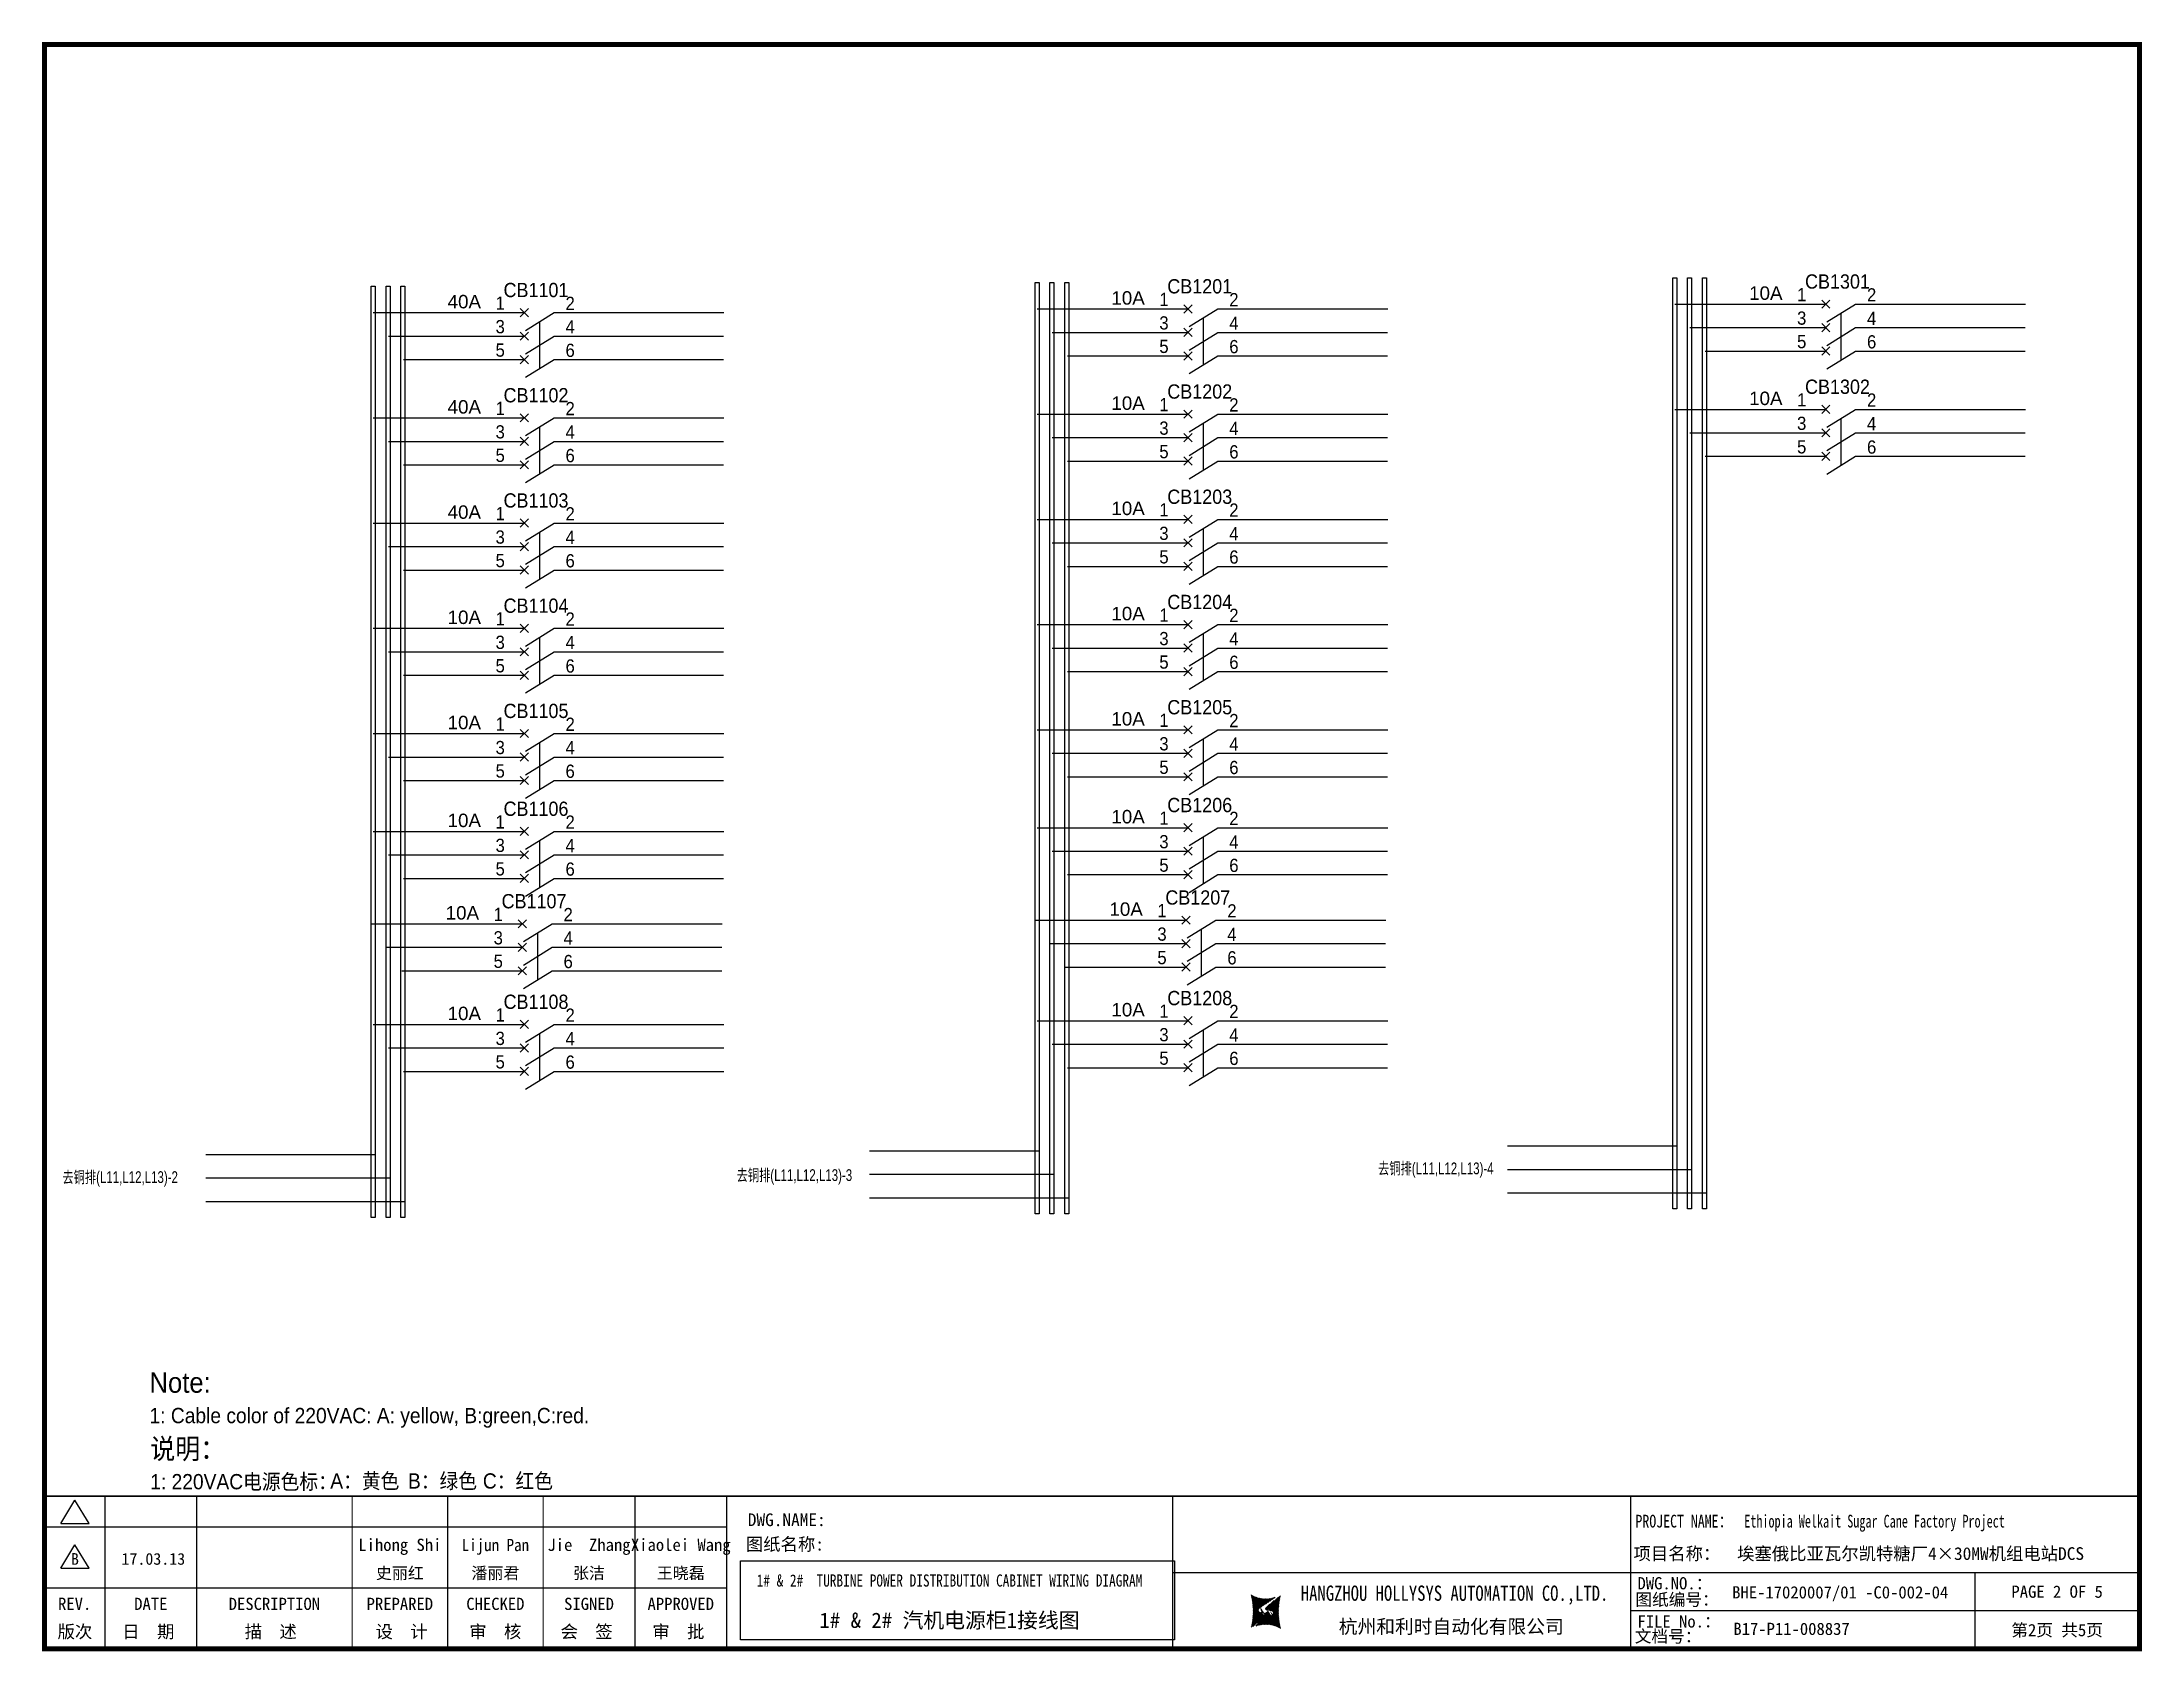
# Model space of a CAD drawing. Extents: x 81444 to 119867, y -54816 to -29062.
# Drawn here: x 96469 to 100594, y -41299 to -38137 of the extents above; entities that cross this region are included whole.
import ezdxf
from ezdxf.enums import TextEntityAlignment as Align
from ezdxf.lldxf.tags import DXFTag

# ---------------------------------------------------------------- set-up
doc = ezdxf.new("R2010")
doc.units = 0
doc.header["$LTSCALE"] = 100
doc.header["$MEASUREMENT"] = 0
for name, color, linetype in [('t', 1, 'Continuous'), ('标准图框及表格', 7, 'Continuous'), ('空气开关', 7, 'Continuous')]:
    doc.layers.add(name, color=color, linetype=linetype)
doc.styles.add('HZ', font='arial.ttf', dxfattribs={"width": 0.7})
doc.styles.get("Standard").update_dxf_attribs({"font": ''})
doc.styles.get('Standard').set_extended_font_data('SimSun')
tags = doc.linetypes.add('CENTER', pattern=[2, 1.25, -0.25, 0.25, -0.25]).pattern_tags.tags
tags[10:11] = [DXFTag(74, 4), DXFTag(75, 0), DXFTag(340, '0'), DXFTag(46, 1.0), DXFTag(50, 0.0), DXFTag(44, 0.0), DXFTag(45, 0.0)]
tags[8:9] = [DXFTag(74, 4), DXFTag(75, 0), DXFTag(340, '0'), DXFTag(46, 1.0), DXFTag(50, 0.0), DXFTag(44, 0.0), DXFTag(45, 0.0)]
tags[6:7] = [DXFTag(74, 4), DXFTag(75, 0), DXFTag(340, '0'), DXFTag(46, 1.0), DXFTag(50, 0.0), DXFTag(44, 0.0), DXFTag(45, 0.0)]
tags[4:5] = [DXFTag(74, 4), DXFTag(75, 0), DXFTag(340, '0'), DXFTag(46, 1.0), DXFTag(50, 0.0), DXFTag(44, 0.0), DXFTag(45, 0.0)]
pattern_1 = [(45, (0, 0), (-0.736262898216564, 0.7362628982165641), [])]

msp = doc.modelspace()

# ---------------------------------------------------------------- texts
at = {"style": 'HZ', "width": 0.7}
for s, p in [('去铜排(L11,L12,L13)-4', (99093.25946799455, -40360.62982263735)), ('去铜排(L11,L12,L13)-2', (96508.72344816472, -40377.866550386)), ('去铜排(L11,L12,L13)-3', (97833.16333552815, -40373.91601365976))]:
    msp.add_text(s, height=23.1, dxfattribs=at).set_placement(p)
at = {"color": 3, "style": 'HZ', "width": 0.9}
for s, height, p in [('Note:', 40, (96679.81823124576, -40789.89068203259)), ('1: Cable color of 220VAC: A: yellow, B:green,C:red.', 30, (96679.81823124576, -40849.63611832002)), ('说明：', 40, (96681.2356798276, -40919.77484620863)), ('说明：', 40, (96681.2356798276, -40919.77484620863)), ('1: 220VAC电源色标：', 30, (96681.2356798276, -40979.52028249606)), ('A：黄色', 30, (97034.89201268149, -40978.08866013729)), ('B：绿色', 30, (97187.50948156932, -40978.08882268818)), ('C：红色', 30, (97334.64767029896, -40978.08882268818))]:
    msp.add_text(s, height=height, dxfattribs=at).set_placement(p)
at = {"layer": '空气开关', "style": 'HZ', "width": 0.9}
for s, p in [('1', (97359.59549916837, -38662.59206586116)), ('2', (97497.00799875076, -38663.05023029409)), ('1', (98663.49742469746, -38655.30759817502)), ('2', (98800.90992427985, -38655.76576260795)), ('1', (99916.28513876571, -38645.88915203734)), ('2', (100053.6976383481, -38646.34731647027)), ('3', (97359.59549916837, -38708.70370129267)), ('4', (97497.00799875076, -38709.1618657256)), ('3', (98663.49742469746, -38701.41923360652)), ('4', (98800.90992427985, -38701.87739803945)), ('3', (99916.28513876571, -38692.00078746884)), ('4', (100053.6976383481, -38692.45895190177)), ('5', (97359.59549916837, -38754.81533672417)), ('6', (97497.00799875076, -38755.2735011571)), ('5', (98663.49742469746, -38747.53086903803)), ('6', (98800.90992427985, -38747.98903347096)), ('5', (99916.28513876571, -38738.11242290034)), ('6', (100053.6976383481, -38738.57058733327)), ('1', (97359.59549916837, -38869.27619442522)), ('2', (97497.00799875076, -38869.73435885815)), ('1', (98663.49742469746, -38861.99172673908)), ('2', (98800.90992427985, -38862.44989117201)), ('1', (99916.28513876571, -38852.57328060139)), ('2', (100053.6976383481, -38853.03144503432)), ('3', (97359.59549916837, -38915.38782985672)), ('4', (97497.00799875076, -38915.84599428965)), ('3', (98663.49742469746, -38908.10336217058)), ('4', (98800.90992427985, -38908.56152660351)), ('3', (99916.28513876571, -38898.68491603289)), ('4', (100053.6976383481, -38899.14308046582)), ('5', (97359.59549916837, -38961.49946528822)), ('6', (97497.00799875076, -38961.95762972115)), ('5', (98663.49742469746, -38954.21499760208)), ('6', (98800.90992427985, -38954.67316203501)), ('5', (99916.28513876571, -38944.79655146439)), ('6', (100053.6976383481, -38945.25471589732)), ('1', (97359.59549916837, -39075.96032298927)), ('2', (97497.00799875076, -39076.4184874222)), ('1', (98663.49742469746, -39068.67585530313)), ('2', (98800.90992427985, -39069.13401973606)), ('3', (97359.59549916837, -39122.07195842078)), ('4', (97497.00799875076, -39122.53012285371)), ('3', (98663.49742469746, -39114.78749073463)), ('4', (98800.90992427985, -39115.24565516756)), ('5', (97359.59549916837, -39168.18359385228)), ('6', (97497.00799875076, -39168.64175828521)), ('5', (98663.49742469746, -39160.89912616614)), ('6', (98800.90992427985, -39161.35729059907)), ('1', (97359.59549916837, -39282.64445155333)), ('2', (97497.00799875076, -39283.10261598626)), ('1', (98663.49742469746, -39275.35998386719)), ('2', (98800.90992427985, -39275.81814830012)), ('3', (97359.59549916837, -39328.75608698483)), ('4', (97497.00799875076, -39329.21425141776)), ('3', (98663.49742469746, -39321.47161929869)), ('4', (98800.90992427985, -39321.92978373162)), ('5', (97359.59549916837, -39374.86772241633)), ('6', (97497.00799875076, -39375.32588684926)), ('5', (98663.49742469746, -39367.58325473019)), ('6', (98800.90992427985, -39368.04141916312)), ('1', (97359.59549916837, -39489.32858011738)), ('2', (97497.00799875076, -39489.78674455031)), ('1', (98663.49742469746, -39482.04411243124)), ('2', (98800.90992427985, -39482.50227686417)), ('3', (97359.59549916837, -39535.44021554889)), ('4', (97497.00799875076, -39535.89837998182)), ('3', (98663.49742469746, -39528.15574786274)), ('4', (98800.90992427985, -39528.61391229567)), ('5', (97359.59549916837, -39581.55185098039)), ('6', (97497.00799875076, -39582.01001541332)), ('5', (98663.49742469746, -39574.26738329425)), ('6', (98800.90992427985, -39574.72554772718)), ('1', (97359.5799900325, -39681.54731085549)), ('2', (97496.99248961489, -39682.00547528842)), ('1', (98663.48191556158, -39674.26284316935)), ('2', (98800.89441514398, -39674.72100760228)), ('3', (97359.5799900325, -39727.658946287)), ('4', (97496.99248961489, -39728.11711071993)), ('3', (98663.48191556158, -39720.37447860085)), ('4', (98800.89441514398, -39720.83264303378)), ('5', (97359.5799900325, -39773.7705817185)), ('6', (97496.99248961489, -39774.22874615143)), ('5', (98663.48191556158, -39766.48611403236)), ('6', (98800.89441514398, -39766.94427846529)), ('1', (97355.74549916839, -39863.1367283498)), ('2', (97493.15799875079, -39863.59489278273)), ('1', (98659.64742469748, -39855.85226066366)), ('2', (98797.05992427988, -39856.31042509659)), ('3', (97355.74549916839, -39909.24836378131)), ('4', (97493.15799875079, -39909.70652821424)), ('3', (98659.64742469748, -39901.96389609516)), ('4', (98797.05992427988, -39902.42206052809)), ('5', (97355.74549916839, -39955.35999921281)), ('6', (97493.15799875079, -39955.81816364574)), ('5', (98659.64742469748, -39948.07553152667)), ('6', (98797.05992427988, -39948.5336959596)), ('1', (97359.61325656615, -40060.69836039902)), ('2', (97497.02575614855, -40061.15652483195)), ('1', (98663.51518209525, -40053.41389271287)), ('2', (98800.92768167764, -40053.8720571458)), ('3', (97359.61325656615, -40106.80999583052)), ('4', (97497.02575614855, -40107.26816026345)), ('3', (98663.51518209525, -40099.52552814438)), ('4', (98800.92768167764, -40099.98369257731)), ('5', (97359.61325656615, -40152.92163126202)), ('6', (97497.02575614855, -40153.37979569495)), ('5', (98663.51518209525, -40145.63716357588)), ('6', (98800.92768167764, -40146.09532800881))]:
    msp.add_text(s, height=26.00961058081033, dxfattribs=at).set_placement(p)

# ---------------------------------------------------------------- blocks, each defined once
blk = doc.blocks.new('供电端子')
at = {"style": 'HZ', "width": 0.7}
blk.add_attdef('供电端子', (0, 0), '', height=17, dxfattribs=at)
blk = doc.blocks.new('图框')
at = {"layer": '标准图框及表格'}
h = blk.add_hatch(dxfattribs=at)
h.set_pattern_fill('ANSI31', color=5, scale=8.329863809039892, style=0)
h.set_pattern_definition(pattern_1)
edge = h.paths.add_edge_path()
edge.add_arc((2399.257256036391, -2998.153851416566), 55.18534773488954, 238.1092081981581, 291.6531626184834)
edge.add_line((2419.619937407027, -3049.445018414634), (2388.525499730735, -3070.242821799802))
edge.add_arc((2238.907377712399, -3078.328790578547), 135.3602868968974, 346.3915348661821, 374.2500326978034)
edge.add_line((2370.467593623529, -3110.177132109857), (2397.50623789792, -3087.85242802291))
edge.add_line((2391.339199201146, -3080.281448750429), (2396.143986595598, -3080.898839897796))
edge.add_spline(control_points=[(2397.470018868538, -3087.887634953957), (2398.35948137939, -3087.023080631327), (2399.970992452319, -3085.456697735681), (2399.869182150054, -3081.252294174519), (2397.426500162081, -3081.012803431273), (2396.121921064187, -3080.884897048199)], knot_values=[0, 0, 0, 0, 6.844331067525468, 12.40042740766005, 18.76924275352248, 18.76924275352248, 18.76924275352248, 18.76924275352248], weights=[1, 1, 1, 1, 1, 1], degree=3, periodic=0)
edge.add_spline(control_points=[(2388.515363058686, -3070.265433304907), (2387.789374929038, -3070.86905758363), (2386.478198365832, -3071.959237952229), (2385.544096281083, -3073.38263759949), (2385.127199159644, -3074.017912079413)], knot_values=[0, 0, 0, 0, 5.253673658024614, 9.488438564008057, 9.488438564008057, 9.488438564008057, 9.488438564008057], weights=[1, 1, 1, 1, 1], degree=3, periodic=0)
edge.add_spline(control_points=[(2386.272665588534, -3072.281716856574), (2385.721471206634, -3072.905523096015), (2384.632427465753, -3074.386714445929), (2384.912828655535, -3077.72895088909), (2387.858851342782, -3079.895552619193), (2390.185443934519, -3080.145534927004), (2391.314573401905, -3080.266855002868)], knot_values=[10.66597461496156, 10.66597461496156, 10.66597461496156, 10.66597461496156, 18.97770399508879, 28.89455822145742, 41.119553648298, 52.64692538081317, 52.64692538081317, 52.64692538081317, 52.64692538081317], weights=[1, 1, 1, 1, 1, 1, 1], degree=3, periodic=0)
h = blk.add_hatch(dxfattribs=at)
h.set_pattern_fill('ANSI31', color=3, scale=8.329863809039892, style=0)
h.set_pattern_definition(pattern_1)
edge = h.paths.add_edge_path()
edge.add_line((2402.469732125144, -3075.776359090531), (2407.706041465404, -3076.440586092609))
edge.add_spline(control_points=[(2401.044493204623, -3068.769946203269), (2400.155030693568, -3069.634500525768), (2398.543519620813, -3071.200883421574), (2398.645329922932, -3075.40528698259), (2401.088011911052, -3075.644777725895), (2402.392591008975, -3075.772684108895)], knot_values=[0, 0, 0, 0, 6.844331067526932, 12.40042740766158, 18.76924275352342, 18.76924275352342, 18.76924275352342, 18.76924275352342], weights=[1, 1, 1, 1, 1, 1], degree=3, periodic=0)
edge.add_line((2428.046918449632, -3046.480449047325), (2401.008274175249, -3068.805153134272))
edge.add_spline(control_points=[(2412.625169549749, -3083.918607966574), (2413.015644598316, -3083.422785431954), (2413.86377905187, -3082.052674005965), (2413.601683417044, -3078.928630268005), (2410.655660730175, -3076.762028538062), (2408.329068138031, -3076.512046230251), (2407.199938671052, -3076.390726154226)], knot_values=[12.65408913243743, 12.65408913243743, 12.65408913243743, 12.65408913243743, 18.97770399508879, 28.89455822145742, 41.119553648298, 52.64692538081317, 52.64692538081317, 52.64692538081317, 52.64692538081317], weights=[1, 1, 1, 1, 1, 1, 1], degree=3, periodic=0)
edge.add_line((2411.626283690712, -3084.975693399283), (2412.781242849298, -3083.732051979769))
edge.add_line((2410.021343801694, -3086.399138189481), (2411.626283690712, -3084.975693399414))
edge.add_line((2378.894574665755, -3107.212562742519), (2409.989012342048, -3086.414759357351))
edge.add_arc((2399.257256036391, -3158.503729740543), 55.18534773488965, 58.10920819815809, 111.6531626184834)
edge.add_arc((2559.607134360383, -3078.328790578547), 135.360286896897, 166.3915348661823, 194.2500326978024)
at = {"color": 7}
for p, q in [((2215.642035047145, -2851.581424744189), (2215.642035047145, -3151.581424744189)), ((3115.642035047145, -2851.581424744189), (3115.642035047145, -3151.581424744189)), ((0, -2911.581424744189), (1340.158172602998, -2911.581424744189)), ((2215.642035047145, -3001.581424744189), (3115.642035047145, -3001.581424744189)), ((3115.642035047145, -3001.581424744189), (4115.642035047145, -3001.581424744189)), ((3791.785572043125, -3001.581424744189), (3791.785572043125, -3151.581424744189)), ((0, -3031.581424744189), (1340.158172602998, -3031.581424744189)), ((4115.642035047145, -3076.581424744189), (3115.642035047145, -3076.581424744189))]:
    blk.add_line(p, q, dxfattribs=at)
at = {"color": 7, "const_width": 3}
blk.add_lwpolyline([(4115.642035047145, -2851.581424744189), (0, -2851.581424744189)], dxfattribs=at)
at = {"layer": 't', "color": 7}
for p, q in [((31.94938321653171, -2904.992613363662), (59.89920926059131, -2859.122325316828)), ((87.8490353046218, -2904.992613363662), (59.89920926059131, -2859.122325316828)), ((31.94938321653171, -2904.992613363662), (87.8490353046218, -2904.992613363662)), ((31.94938321653171, -2992.977239491032), (59.89920926059131, -2947.106951444141)), ((87.8490353046218, -2992.977239491032), (59.89920926059131, -2947.106951444141)), ((31.94938321653171, -2992.977239491032), (87.8490353046218, -2992.977239491032))]:
    blk.add_line(p, q, dxfattribs=at)
at = {"layer": 't', "color": 7, "const_width": 9.61519705431492}
blk.add_lwpolyline([(4115.642035047145, -3151.581424744189), (4115.642035047145, 0), (0, 0), (0, -3151.581424744189)], close=True, dxfattribs=at)
at = {"layer": 't', "color": 7, "const_width": 2.40379926357873}
for points in [[(118.7653193609731, -2852.783324375967), (118.7653193609731, -3151.581424744189)], [(299.0502641293569, -2852.783324375967), (299.0502641293569, -3151.581424744189)], [(604.3883150879992, -2852.783324375967), (604.3883150879992, -3156.41304604568)], [(791.9882990770857, -2852.783324375967), (791.9882990770857, -3156.41304604568)], [(979.588283066143, -2852.783324375967), (979.588283066143, -3156.41304604568)], [(1159.873227834585, -2852.783324375967), (1159.873227834585, -3156.41304604568)], [(1340.158172602998, -2852.783324375967), (1340.158172602998, -3156.41304604568)]]:
    blk.add_lwpolyline(points, dxfattribs=at)
at = {"color": 7, "linetype": 'CENTER'}
for s, height, p in [('图纸编号：', 24, (3125.2212882557, -3066.664538382978)), ('杭州和利时自动化有限公司', 27, (2542.549152440595, -3121.114498389041)), ('文档号：', 24, (3124.032392707933, -3138.728717091954))]:
    blk.add_text(s, height=height, dxfattribs=at).set_placement(p)
at = {"color": 7, "flags": 8}
for tag, p, height in [('DWG.NAME:', (1381.636459220965, -2910.37952511241), 25), ('PROJECTNAME:', (3125.480185663539, -2912.807924402037), 24), ('PROJECTNAME：', (3339.10867075545, -2913.108539231762), 25), ('DWG.NO.:', (3128.186172261583, -3030.402470643486), 24), ('图纸编号', (3315.362718925957, -3052.404678158069), 24), ('FILENO.:', (3128.672545599984, -3106.104124450346), 24), ('文档号', (3317.726365529132, -3124.132485953713), 24)]:
    blk.add_attdef(tag, p, '', height=height, dxfattribs=at)
for tag, height, p in [('A', 23, (59.89920926059131, -2974.881554149018)), ('设计时间', 23, (213.8658221408186, -2974.881554149018)), ('RENLIU', 24, (698.1883070825425, -2950.380597809435)), ('SHUFENWANG', 24, (885.7882910716289, -2950.380597809435)), ('FANGHOU', 24, (1069.730755450379, -2950.380597809435)), ('DANDANLI', 24, (1250.015700218792, -2950.380597809435)), ('刘仁', 23, (698.1883070825425, -3002.188376027443)), ('王姝芬', 23, (885.7882910716289, -3002.188376027443)), ('侯方', 23, (1069.730755450379, -3002.188376027443)), ('李丹丹', 23, (1250.015700218792, -3002.188376027443)), ('#10STATIONONTROLCABINETCOVER', 30, (1777.900103825072, -3017.182374560078)), ('REV.', 24, (59.38265968048654, -3063.048954873535)), ('DATE', 24, (208.907791745165, -3063.048954873535)), ('DESCRIPTION', 24, (451.7192896086781, -3063.048954873535)), ('PREPARED', 24, (698.1883070825425, -3063.048954873535)), ('CHECKED', 24, (885.7882910716144, -3063.048954873535)), ('SIGNED', 24, (1069.730755450364, -3063.048954873535)), ('APPROVED', 24, (1250.015700218792, -3063.048954873535)), ('PAGEXOFX', 24, (3953.713803545135, -3039.081424744189)), ('图纸名称', 30, (1777.900103825072, -3094.695064044037)), ('第几页共几页', 24, (3953.713803545135, -3114.081424744189))]:
    blk.add_attdef(tag, text='', height=height, dxfattribs=at).set_placement(p, align=Align.MIDDLE)
for tag, p in [('图纸名称:', (1377.81237181677, -2965.923337057193)), ('项目名称：', (3121.562334825969, -2984.305160940257)), ('项目名称：', (3325.036680579346, -2984.305160940257))]:
    blk.add_attdef(tag, text='', height=25, dxfattribs=at).set_placement(p, align=Align.BOTTOM_LEFT)
at = {"color": 7, "width": 0.8, "flags": 8}
blk.add_attdef('HANGZHOUHOLLYSYSAUTOMATIONCO.,LTD.', text='', height=24, dxfattribs=at).set_placement((2770.082304289484, -3045.714803244191), align=Align.MIDDLE)
at = {"layer": 't', "color": 7}
for s, p in [('版次', (59.89920926059131, -3117.600441270843)), ('日  期', (204.1999693705875, -3117.600441270843)), ('描  述', (444.4895954714448, -3117.600441270843)), ('设  计', (701.4970341851513, -3117.600441270843)), ('审  核', (885.5947788425256, -3117.600441270843)), ('会  签', (1065.022933075787, -3117.600441270843)), ('审  批', (1245.3078778442, -3117.600441270843))]:
    blk.add_text(s, height=25, dxfattribs=at).set_placement(p, align=Align.MIDDLE_CENTER)
at = {"layer": '标准图框及表格', "color": 5, "style": 'HZ'}
for s, p in [('pgqh', (2373.884875617339, -3059.677228196226)), ('hollilas', (2374.051901626051, -3085.968484618272))]:
    blk.add_text(s, height=5.205656721233694, dxfattribs=at).set_placement(p)
at = {"layer": '标准图框及表格', "color": 3, "style": 'HZ'}
for s, height, p in [('auto', 8.676094535389492, (2400.907127263781, -3074.200036411981)), ('hollysys', 4.338047267694746, (2402.5381050141, -3099.731461394062))]:
    blk.add_text(s, height=height, dxfattribs=at).set_placement(p)

# ---------------------------------------------------------------- linework, layer by layer
at = {"color": 6}
for p, q in [((98727.9990717228, -38669.09443934458), (98711.81531402814, -38652.9106816499)), ((98711.81531402814, -38669.09443934458), (98727.9990717228, -38652.9106816499)), ((99980.78678579106, -38659.67599320689), (99964.60302809639, -38643.49223551222)), ((99964.60302809639, -38659.67599320689), (99980.78678579106, -38643.49223551222)), ((99974.77696331877, -38686.37210053718), (100031.2486382549, -38651.58411435955)), ((97424.09714619372, -38676.37890703072), (97407.91338849904, -38660.19514933605)), ((97407.91338849904, -38676.37890703072), (97424.09714619372, -38660.19514933605)), ((97418.08732372143, -38703.07501436101), (97474.55899865755, -38668.28702818338)), ((98721.98924925052, -38695.79054667487), (98778.46092418664, -38661.00256049724)), ((99964.60302809639, -38705.78762863839), (99980.78678579106, -38689.60387094372)), ((99980.78678579106, -38705.78762863839), (99964.60302809639, -38689.60387094372)), ((97407.91338849904, -38722.49054246222), (97424.09714619372, -38706.30678476755)), ((97424.09714619372, -38722.49054246222), (97407.91338849904, -38706.30678476755)), ((97418.08732372143, -38749.18664979251), (97474.55899865755, -38714.39866361488)), ((98711.81531402814, -38715.20607477608), (98727.9990717228, -38699.02231708141)), ((98727.9990717228, -38715.20607477608), (98711.81531402814, -38699.02231708141)), ((98721.98924925052, -38741.90218210637), (98778.46092418664, -38707.11419592874)), ((99964.60302809639, -38751.89926406989), (99980.78678579106, -38735.71550637522)), ((99980.78678579106, -38751.89926406989), (99964.60302809639, -38735.71550637522)), ((99974.77696331877, -38732.48373596869), (100031.2486382549, -38697.69574979106)), ((97407.91338849904, -38768.60217789372), (97424.09714619372, -38752.41842019905)), ((97424.09714619372, -38768.60217789372), (97407.91338849904, -38752.41842019905)), ((97418.08732372143, -38795.29828522402), (97474.55899865755, -38760.51029904639)), ((98711.81531402814, -38761.31771020758), (98727.9990717228, -38745.13395251291)), ((98727.9990717228, -38761.31771020758), (98711.81531402814, -38745.13395251291)), ((98721.98924925052, -38788.01381753787), (98778.46092418664, -38753.22583136024)), ((99974.77696331877, -38778.59537140019), (100031.2486382549, -38743.80738522256)), ((98727.9990717228, -38875.77856790863), (98711.81531402814, -38859.59481021396)), ((98711.81531402814, -38875.77856790863), (98727.9990717228, -38859.59481021396)), ((99980.78678579106, -38866.36012177094), (99964.60302809639, -38850.17636407627)), ((99964.60302809639, -38866.36012177094), (99980.78678579106, -38850.17636407627)), ((99974.77696331877, -38893.05622910124), (100031.2486382549, -38858.26824292361)), ((97424.09714619372, -38883.06303559477), (97407.91338849904, -38866.8792779001)), ((97407.91338849904, -38883.06303559477), (97424.09714619372, -38866.8792779001)), ((97418.08732372143, -38909.75914292507), (97474.55899865755, -38874.97115674744)), ((98721.98924925052, -38902.47467523893), (98778.46092418664, -38867.68668906129)), ((99964.60302809639, -38912.47175720245), (99980.78678579106, -38896.28799950777)), ((99980.78678579106, -38912.47175720245), (99964.60302809639, -38896.28799950777)), ((97407.91338849904, -38929.17467102627), (97424.09714619372, -38912.9909133316)), ((97424.09714619372, -38929.17467102627), (97407.91338849904, -38912.9909133316)), ((97418.08732372143, -38955.87077835657), (97474.55899865755, -38921.08279217894)), ((98711.81531402814, -38921.89020334013), (98727.9990717228, -38905.70644564546)), ((98727.9990717228, -38921.89020334013), (98711.81531402814, -38905.70644564546)), ((98721.98924925052, -38948.58631067043), (98778.46092418664, -38913.7983244928)), ((99964.60302809639, -38958.58339263395), (99980.78678579106, -38942.39963493928)), ((99980.78678579106, -38958.58339263395), (99964.60302809639, -38942.39963493928)), ((99974.77696331877, -38939.16786453274), (100031.2486382549, -38904.37987835511)), ((97407.91338849904, -38975.28630645778), (97424.09714619372, -38959.10254876311)), ((97424.09714619372, -38975.28630645778), (97407.91338849904, -38959.10254876311)), ((97418.08732372143, -39001.98241378807), (97474.55899865755, -38967.19442761044)), ((98711.81531402814, -38968.00183877163), (98727.9990717228, -38951.81808107696)), ((98727.9990717228, -38968.00183877163), (98711.81531402814, -38951.81808107696)), ((98721.98924925052, -38994.69794610193), (98778.46092418664, -38959.9099599243)), ((99974.77696331877, -38985.27949996424), (100031.2486382549, -38950.49151378661)), ((97424.09714619372, -39089.74716415883), (97407.91338849904, -39073.56340646416)), ((97407.91338849904, -39089.74716415883), (97424.09714619372, -39073.56340646416)), ((97418.08732372143, -39116.44327148912), (97474.55899865755, -39081.65528531149)), ((98727.9990717228, -39082.46269647268), (98711.81531402814, -39066.27893877801)), ((98711.81531402814, -39082.46269647268), (98727.9990717228, -39066.27893877801)), ((98721.98924925052, -39109.15880380298), (98778.46092418664, -39074.37081762535)), ((97407.91338849904, -39135.85879959033), (97424.09714619372, -39119.67504189566)), ((97424.09714619372, -39135.85879959033), (97407.91338849904, -39119.67504189566)), ((97418.08732372143, -39162.55490692062), (97474.55899865755, -39127.76692074299)), ((98711.81531402814, -39128.57433190419), (98727.9990717228, -39112.39057420952)), ((98727.9990717228, -39128.57433190419), (98711.81531402814, -39112.39057420952)), ((98721.98924925052, -39155.27043923448), (98778.46092418664, -39120.48245305685)), ((97407.91338849904, -39181.97043502183), (97424.09714619372, -39165.78667732716)), ((97424.09714619372, -39181.97043502183), (97407.91338849904, -39165.78667732716)), ((97418.08732372143, -39208.66654235213), (97474.55899865755, -39173.8785561745)), ((98711.81531402814, -39174.68596733569), (98727.9990717228, -39158.50220964102)), ((98727.9990717228, -39174.68596733569), (98711.81531402814, -39158.50220964102)), ((98721.98924925052, -39201.38207466598), (98778.46092418664, -39166.59408848835)), ((97424.09714619372, -39296.43129272288), (97407.91338849904, -39280.24753502821)), ((97407.91338849904, -39296.43129272288), (97424.09714619372, -39280.24753502821)), ((97418.08732372143, -39323.12740005318), (97474.55899865755, -39288.33941387555)), ((98727.9990717228, -39289.14682503674), (98711.81531402814, -39272.96306734207)), ((98711.81531402814, -39289.14682503674), (98727.9990717228, -39272.96306734207)), ((98721.98924925052, -39315.84293236704), (98778.46092418664, -39281.0549461894)), ((97407.91338849904, -39342.54292815438), (97424.09714619372, -39326.35917045971)), ((97424.09714619372, -39342.54292815438), (97407.91338849904, -39326.35917045971)), ((97418.08732372143, -39369.23903548468), (97474.55899865755, -39334.45104930705)), ((98711.81531402814, -39335.25846046824), (98727.9990717228, -39319.07470277357)), ((98727.9990717228, -39335.25846046824), (98711.81531402814, -39319.07470277357)), ((98721.98924925052, -39361.95456779854), (98778.46092418664, -39327.16658162091)), ((97407.91338849904, -39388.65456358589), (97424.09714619372, -39372.47080589121)), ((97424.09714619372, -39388.65456358589), (97407.91338849904, -39372.47080589121)), ((97418.08732372143, -39415.35067091618), (97474.55899865755, -39380.56268473855)), ((98711.81531402814, -39381.37009589974), (98727.9990717228, -39365.18633820507)), ((98727.9990717228, -39381.37009589974), (98711.81531402814, -39365.18633820507)), ((98721.98924925052, -39408.06620323004), (98778.46092418664, -39373.27821705241)), ((97424.09714619372, -39503.11542128694), (97407.91338849904, -39486.93166359227)), ((97407.91338849904, -39503.11542128694), (97424.09714619372, -39486.93166359227)), ((97418.08732372143, -39529.81152861723), (97474.55899865755, -39495.0235424396)), ((98727.9990717228, -39495.83095360079), (98711.81531402814, -39479.64719590612)), ((98711.81531402814, -39495.83095360079), (98727.9990717228, -39479.64719590612)), ((98721.98924925052, -39522.52706093109), (98778.46092418664, -39487.73907475346)), ((97407.91338849904, -39549.22705671844), (97424.09714619372, -39533.04329902377)), ((97424.09714619372, -39549.22705671844), (97407.91338849904, -39533.04329902377)), ((97418.08732372143, -39575.92316404873), (97474.55899865755, -39541.1351778711)), ((98711.81531402814, -39541.9425890323), (98727.9990717228, -39525.75883133763)), ((98727.9990717228, -39541.9425890323), (98711.81531402814, -39525.75883133763)), ((98721.98924925052, -39568.63869636259), (98778.46092418664, -39533.85071018496)), ((97407.91338849904, -39595.33869214994), (97424.09714619372, -39579.15493445527)), ((97424.09714619372, -39595.33869214994), (97407.91338849904, -39579.15493445527)), ((97418.08732372143, -39622.03479948024), (97474.55899865755, -39587.24681330261)), ((98711.81531402814, -39588.0542244638), (98727.9990717228, -39571.87046676913)), ((98727.9990717228, -39588.0542244638), (98711.81531402814, -39571.87046676913)), ((98721.98924925052, -39614.75033179409), (98778.46092418664, -39579.96234561646)), ((97424.08163705784, -39695.33415202505), (97407.89787936317, -39679.15039433038)), ((97407.89787936317, -39695.33415202505), (97424.08163705784, -39679.15039433038)), ((98727.98356258693, -39688.0496843389), (98711.79980489226, -39671.86592664423)), ((98711.79980489226, -39688.0496843389), (98727.98356258693, -39671.86592664423)), ((98721.97374011464, -39714.7457916692), (98778.44541505077, -39679.95780549157)), ((97407.89787936317, -39741.44578745655), (97424.08163705784, -39725.26202976188)), ((97424.08163705784, -39741.44578745655), (97407.89787936317, -39725.26202976188)), ((97418.07181458555, -39722.03025935534), (97474.54348952167, -39687.24227317771)), ((98711.79980489226, -39734.16131977041), (98727.98356258693, -39717.97756207574)), ((98727.98356258693, -39734.16131977041), (98711.79980489226, -39717.97756207574)), ((98721.97374011464, -39760.8574271007), (98778.44541505077, -39726.06944092307)), ((97418.07181458555, -39768.14189478684), (97474.54348952167, -39733.35390860921)), ((98711.79980489226, -39780.27295520191), (98727.98356258693, -39764.08919750724)), ((98727.98356258693, -39780.27295520191), (98711.79980489226, -39764.08919750724)), ((97407.89787936317, -39787.55742288805), (97424.08163705784, -39771.37366519338)), ((97424.08163705784, -39787.55742288805), (97407.89787936317, -39771.37366519338)), ((97418.07181458555, -39814.25353021835), (97474.54348952167, -39779.46554404072)), ((98721.97374011464, -39806.9690625322), (98778.44541505077, -39772.18107635457)), ((97420.24714619374, -39876.92356951936), (97404.06338849907, -39860.73981182469)), ((97404.06338849907, -39876.92356951936), (97420.24714619374, -39860.73981182469)), ((97414.23732372145, -39903.61967684965), (97470.70899865757, -39868.83169067202)), ((98724.14907172283, -39869.63910183321), (98707.96531402816, -39853.45534413854)), ((98707.96531402816, -39869.63910183321), (98724.14907172283, -39853.45534413854)), ((98718.13924925054, -39896.33520916351), (98774.61092418667, -39861.54722298588)), ((97404.06338849907, -39923.03520495086), (97420.24714619374, -39906.85144725619)), ((97420.24714619374, -39923.03520495086), (97404.06338849907, -39906.85144725619)), ((97414.23732372145, -39949.73131228115), (97470.70899865757, -39914.94332610352)), ((98707.96531402816, -39915.75073726472), (98724.14907172283, -39899.56697957005)), ((98724.14907172283, -39915.75073726472), (98707.96531402816, -39899.56697957005)), ((98718.13924925054, -39942.44684459501), (98774.61092418667, -39907.65885841738)), ((97404.06338849907, -39969.14684038236), (97420.24714619374, -39952.96308268769)), ((97420.24714619374, -39969.14684038236), (97404.06338849907, -39952.96308268769)), ((97414.23732372145, -39995.84294771266), (97470.70899865757, -39961.05496153502)), ((98707.96531402816, -39961.86237269622), (98724.14907172283, -39945.67861500155)), ((98724.14907172283, -39961.86237269622), (98707.96531402816, -39945.67861500155)), ((98718.13924925054, -39988.55848002651), (98774.61092418667, -39953.77049384888)), ((98728.01682912059, -40067.20073388243), (98711.83307142592, -40051.01697618776)), ((98711.83307142592, -40067.20073388243), (98728.01682912059, -40051.01697618776)), ((97424.1149035915, -40074.48520156857), (97407.93114589683, -40058.3014438739)), ((97407.93114589683, -40074.48520156857), (97424.1149035915, -40058.3014438739)), ((97418.10508111921, -40101.18130889886), (97474.57675605534, -40066.39332272123)), ((98711.83307142592, -40113.31236931393), (98728.01682912059, -40097.12861161926)), ((98728.01682912059, -40113.31236931393), (98711.83307142592, -40097.12861161926)), ((98722.0070066483, -40093.89684121272), (98778.47868158443, -40059.10885503509)), ((97407.93114589683, -40120.59683700007), (97424.1149035915, -40104.4130793054)), ((97424.1149035915, -40120.59683700007), (97407.93114589683, -40104.4130793054)), ((97418.10508111921, -40147.29294433037), (97474.57675605534, -40112.50495815273)), ((98722.0070066483, -40140.00847664422), (98778.47868158443, -40105.22049046659)), ((97407.93114589683, -40166.70847243157), (97424.1149035915, -40150.5247147369)), ((97424.1149035915, -40166.70847243157), (97407.93114589683, -40150.5247147369)), ((97418.10508111921, -40193.40457976187), (97474.57675605534, -40158.61659358424)), ((98711.83307142592, -40159.42400474543), (98728.01682912059, -40143.24024705076)), ((98728.01682912059, -40159.42400474543), (98711.83307142592, -40143.24024705076)), ((98722.0070066483, -40186.12011207573), (98778.47868158443, -40151.33212589809))]:
    msp.add_line(p, q, dxfattribs=at)
at = {"color": 2}
for p, q in [((99676.0302933145, -38651.58411435955), (99972.69490694373, -38651.58411435955)), ((100031.2486382549, -38651.58411435955), (100364.9441004011, -38651.58411435955)), ((97119.34065371715, -38668.28702818338), (97416.00526734638, -38668.28702818338)), ((97474.55899865755, -38668.28702818338), (97808.2544608038, -38668.28702818338)), ((98423.24257924625, -38661.00256049724), (98719.90719287547, -38661.00256049724)), ((98778.46092418664, -38661.00256049724), (99112.15638633289, -38661.00256049724)), ((99676.0302933145, -38858.26824292361), (99972.69490694373, -38858.26824292361)), ((100031.2486382549, -38858.26824292361), (100364.9441004011, -38858.26824292361)), ((97119.34065371715, -38874.97115674744), (97416.00526734638, -38874.97115674744)), ((97474.55899865755, -38874.97115674744), (97808.2544608038, -38874.97115674744)), ((98423.24257924625, -38867.68668906129), (98719.90719287547, -38867.68668906129)), ((98778.46092418664, -38867.68668906129), (99112.15638633289, -38867.68668906129)), ((97119.34065371715, -39081.65528531149), (97416.00526734638, -39081.65528531149)), ((97474.55899865755, -39081.65528531149), (97808.2544608038, -39081.65528531149)), ((98423.24257924625, -39074.37081762535), (98719.90719287547, -39074.37081762535)), ((98778.46092418664, -39074.37081762535), (99112.15638633289, -39074.37081762535)), ((97119.34065371715, -39288.33941387555), (97416.00526734638, -39288.33941387555)), ((97474.55899865755, -39288.33941387555), (97808.2544608038, -39288.33941387555)), ((98423.24257924625, -39281.0549461894), (98719.90719287547, -39281.0549461894)), ((98778.46092418664, -39281.0549461894), (99112.15638633289, -39281.0549461894)), ((97119.34065371715, -39495.0235424396), (97416.00526734638, -39495.0235424396)), ((97474.55899865755, -39495.0235424396), (97808.2544608038, -39495.0235424396)), ((98423.24257924625, -39487.73907475346), (98719.90719287547, -39487.73907475346)), ((98778.46092418664, -39487.73907475346), (99112.15638633289, -39487.73907475346)), ((98423.22707011037, -39679.95780549157), (98719.8916837396, -39679.95780549157)), ((98778.44541505077, -39679.95780549157), (99112.14087719702, -39679.95780549157)), ((97119.32514458128, -39687.24227317771), (97415.9897582105, -39687.24227317771)), ((97474.54348952167, -39687.24227317771), (97808.23895166792, -39687.24227317771)), ((97115.49065371718, -39868.83169067202), (97412.1552673464, -39868.83169067202)), ((97470.70899865757, -39868.83169067202), (97804.40446080382, -39868.83169067202)), ((98419.39257924627, -39861.54722298588), (98716.0571928755, -39861.54722298588)), ((98774.61092418667, -39861.54722298588), (99108.30638633292, -39861.54722298588)), ((97119.35841111494, -40066.39332272123), (97416.02302474417, -40066.39332272123)), ((97474.57675605534, -40066.39332272123), (97808.27221820159, -40066.39332272123)), ((98423.26033664403, -40059.10885503509), (98719.92495027326, -40059.10885503509)), ((98778.47868158443, -40059.10885503509), (99112.17414373068, -40059.10885503509)), ((96790.55295035666, -40321.76005669582), (97124.24841250292, -40321.76005669582)), ((98094.45487588576, -40314.47558900968), (98428.150338032, -40314.47558900968)), ((99347.24258995401, -40305.05714287199), (99680.93805210026, -40305.05714287199))]:
    msp.add_line(p, q, dxfattribs=at)
at = {"color": 3}
for p, q in [((97149.04065371717, -38714.39866361488), (97416.00526734638, -38714.39866361488)), ((97474.55899865755, -38714.39866361488), (97807.66481113863, -38714.39866361488)), ((98452.94257924626, -38707.11419592874), (98719.90719287547, -38707.11419592874)), ((98778.46092418664, -38707.11419592874), (99111.56673666772, -38707.11419592874)), ((99705.73029331451, -38697.69574979106), (99972.69490694373, -38697.69574979106)), ((100031.2486382549, -38697.69574979106), (100364.354450736, -38697.69574979106)), ((97149.04065371717, -38921.08279217894), (97416.00526734638, -38921.08279217894)), ((97474.55899865755, -38921.08279217894), (97807.66481113863, -38921.08279217894)), ((98452.94257924626, -38913.7983244928), (98719.90719287547, -38913.7983244928)), ((98778.46092418664, -38913.7983244928), (99111.56673666772, -38913.7983244928)), ((99705.73029331451, -38904.37987835511), (99972.69490694373, -38904.37987835511)), ((100031.2486382549, -38904.37987835511), (100364.354450736, -38904.37987835511)), ((97149.04065371717, -39127.76692074299), (97416.00526734638, -39127.76692074299)), ((97474.55899865755, -39127.76692074299), (97807.66481113863, -39127.76692074299)), ((98452.94257924626, -39120.48245305685), (98719.90719287547, -39120.48245305685)), ((98778.46092418664, -39120.48245305685), (99111.56673666772, -39120.48245305685)), ((97149.04065371717, -39334.45104930705), (97416.00526734638, -39334.45104930705)), ((97474.55899865755, -39334.45104930705), (97807.66481113863, -39334.45104930705)), ((98452.94257924626, -39327.16658162091), (98719.90719287547, -39327.16658162091)), ((98778.46092418664, -39327.16658162091), (99111.56673666772, -39327.16658162091)), ((97149.04065371717, -39541.1351778711), (97416.00526734638, -39541.1351778711)), ((97474.55899865755, -39541.1351778711), (97807.66481113863, -39541.1351778711)), ((98452.94257924626, -39533.85071018496), (98719.90719287547, -39533.85071018496)), ((98778.46092418664, -39533.85071018496), (99111.56673666772, -39533.85071018496)), ((98452.92707011038, -39726.06944092307), (98719.8916837396, -39726.06944092307)), ((98778.44541505077, -39726.06944092307), (99111.55122753185, -39726.06944092307)), ((97149.02514458129, -39733.35390860921), (97415.9897582105, -39733.35390860921)), ((97474.54348952167, -39733.35390860921), (97807.64930200276, -39733.35390860921)), ((97145.19065371719, -39914.94332610352), (97412.1552673464, -39914.94332610352)), ((97470.70899865757, -39914.94332610352), (97803.81481113865, -39914.94332610352)), ((98449.09257924628, -39907.65885841738), (98716.0571928755, -39907.65885841738)), ((98774.61092418667, -39907.65885841738), (99107.71673666775, -39907.65885841738)), ((97149.05841111495, -40112.50495815273), (97416.02302474417, -40112.50495815273)), ((97474.57675605534, -40112.50495815273), (97807.68256853642, -40112.50495815273)), ((98452.96033664404, -40105.22049046659), (98719.92495027326, -40105.22049046659)), ((98778.47868158443, -40105.22049046659), (99111.58449406551, -40105.22049046659)), ((96790.55295035666, -40367.87169212732), (97153.12457401479, -40367.87169212732)), ((98094.45487588576, -40360.58722444118), (98457.02649954388, -40360.58722444118)), ((99347.24258995401, -40351.16877830349), (99709.81421361213, -40351.16877830349))]:
    msp.add_line(p, q, dxfattribs=at)
at = {"color": 1}
for p, q in [((97179.02153282885, -38760.51029904639), (97416.00526734638, -38760.51029904639)), ((97474.55899865755, -38760.51029904639), (97807.66481113863, -38760.51029904639)), ((98482.92345835794, -38753.22583136024), (98719.90719287547, -38753.22583136024)), ((98778.46092418664, -38753.22583136024), (99111.56673666772, -38753.22583136024)), ((99735.71117242619, -38743.80738522256), (99972.69490694373, -38743.80738522256)), ((100031.2486382549, -38743.80738522256), (100364.354450736, -38743.80738522256)), ((97179.02153282885, -38967.19442761044), (97416.00526734638, -38967.19442761044)), ((97474.55899865755, -38967.19442761044), (97807.66481113863, -38967.19442761044)), ((98482.92345835794, -38959.9099599243), (98719.90719287547, -38959.9099599243)), ((98778.46092418664, -38959.9099599243), (99111.56673666772, -38959.9099599243)), ((99735.71117242619, -38950.49151378661), (99972.69490694373, -38950.49151378661)), ((100031.2486382549, -38950.49151378661), (100364.354450736, -38950.49151378661)), ((97179.02153282885, -39173.8785561745), (97416.00526734638, -39173.8785561745)), ((97474.55899865755, -39173.8785561745), (97807.66481113863, -39173.8785561745)), ((98482.92345835794, -39166.59408848835), (98719.90719287547, -39166.59408848835)), ((98778.46092418664, -39166.59408848835), (99111.56673666772, -39166.59408848835)), ((97179.02153282885, -39380.56268473855), (97416.00526734638, -39380.56268473855)), ((97474.55899865755, -39380.56268473855), (97807.66481113863, -39380.56268473855)), ((98482.92345835794, -39373.27821705241), (98719.90719287547, -39373.27821705241)), ((98778.46092418664, -39373.27821705241), (99111.56673666772, -39373.27821705241)), ((97179.02153282885, -39587.24681330261), (97416.00526734638, -39587.24681330261)), ((97474.55899865755, -39587.24681330261), (97807.66481113863, -39587.24681330261)), ((98482.92345835794, -39579.96234561646), (98719.90719287547, -39579.96234561646)), ((98778.46092418664, -39579.96234561646), (99111.56673666772, -39579.96234561646)), ((97179.00602369297, -39779.46554404072), (97415.9897582105, -39779.46554404072)), ((97474.54348952167, -39779.46554404072), (97807.64930200276, -39779.46554404072)), ((98482.90794922206, -39772.18107635457), (98719.8916837396, -39772.18107635457)), ((98778.44541505077, -39772.18107635457), (99111.55122753185, -39772.18107635457)), ((97175.17153282887, -39961.05496153502), (97412.1552673464, -39961.05496153502)), ((97470.70899865757, -39961.05496153502), (97803.81481113865, -39961.05496153502)), ((98479.07345835796, -39953.77049384888), (98716.0571928755, -39953.77049384888)), ((98774.61092418667, -39953.77049384888), (99107.71673666775, -39953.77049384888)), ((97179.03929022663, -40158.61659358424), (97416.02302474417, -40158.61659358424)), ((97474.57675605534, -40158.61659358424), (97807.68256853642, -40158.61659358424)), ((98482.94121575572, -40151.33212589809), (98719.92495027326, -40151.33212589809)), ((98778.47868158443, -40151.33212589809), (99111.58449406551, -40151.33212589809)), ((96790.55295035666, -40413.98332755882), (97181.62794004077, -40413.98332755882)), ((98094.45487588576, -40406.69885987268), (98485.52986556986, -40406.69885987268)), ((99347.24258995401, -40397.280413735), (99738.31757963811, -40397.280413735))]:
    msp.add_line(p, q, dxfattribs=at)
at = {"color": 2}
for points in [[(98427.22986556993, -38609.30256049726), (98427.22986556993, -40438.13053793132), (98419.39257924627, -40438.13053793132), (98419.39257924627, -38609.30256049726)], [(99680.01757963818, -38599.88411435957), (99680.01757963818, -40428.71209179363), (99672.18029331452, -40428.71209179363), (99672.18029331452, -38599.88411435957)], [(97123.32794004084, -38616.5870281834), (97123.32794004084, -40445.41500561746), (97115.49065371718, -40445.41500561746), (97115.49065371718, -38616.5870281834)]]:
    msp.add_lwpolyline(points, close=True, dxfattribs=at)
at = {"color": 3}
for points in [[(98456.37986556989, -38609.30256049726), (98456.37986556989, -40438.13053793132), (98448.54257924623, -40438.13053793132), (98448.54257924623, -38609.30256049726)], [(99709.16757963815, -38599.88411435957), (99709.16757963815, -40428.71209179363), (99701.33029331449, -40428.71209179363), (99701.33029331449, -38599.88411435957)], [(97152.4779400408, -38616.5870281834), (97152.4779400408, -40445.41500561746), (97144.64065371714, -40445.41500561746), (97144.64065371714, -38616.5870281834)]]:
    msp.add_lwpolyline(points, close=True, dxfattribs=at)
at = {"color": 1}
for points in [[(98485.52986556986, -38609.30256049726), (98485.52986556986, -40438.13053793132), (98477.6925792462, -40438.13053793132), (98477.6925792462, -38609.30256049726)], [(99738.31757963811, -38599.88411435957), (99738.31757963811, -40428.71209179363), (99730.48029331445, -40428.71209179363), (99730.48029331445, -38599.88411435957)], [(97181.62794004077, -38616.5870281834), (97181.62794004077, -40445.41500561746), (97173.79065371711, -40445.41500561746), (97173.79065371711, -38616.5870281834)], [(97840.90404307761, -41120.14739665638), (98693.42112307664, -41120.14739665638), (98693.42112307664, -41275.10168904556), (97840.90404307761, -41275.10168904556)]]:
    msp.add_lwpolyline(points, close=True, dxfattribs=at)
at = {"layer": '空气开关', "color": 6}
for p, q in [((97446.32316118949, -38731.79265670368), (97446.32316118949, -38685.68102127221)), ((98750.22508671858, -38724.50818901754), (98750.22508671858, -38678.39655358607)), ((100003.0128007868, -38715.08974287986), (100003.0128007868, -38668.97810744838)), ((97446.32316118949, -38777.90429213519), (97446.32316118949, -38731.79265670371)), ((98750.22508671858, -38770.61982444904), (98750.22508671858, -38724.50818901757)), ((100003.0128007868, -38761.20137831136), (100003.0128007868, -38715.08974287989)), ((97446.32316118949, -38938.47678526774), (97446.32316118949, -38892.36514983627)), ((98750.22508671858, -38931.1923175816), (98750.22508671858, -38885.08068215012)), ((100003.0128007868, -38921.77387144391), (100003.0128007868, -38875.66223601244)), ((97446.32316118949, -38984.58842069924), (97446.32316118949, -38938.47678526777)), ((98750.22508671858, -38977.3039530131), (98750.22508671858, -38931.19231758163)), ((100003.0128007868, -38967.88550687541), (100003.0128007868, -38921.77387144394)), ((97446.32316118949, -39145.16091383179), (97446.32316118949, -39099.04927840032)), ((98750.22508671858, -39137.87644614565), (98750.22508671858, -39091.76481071418)), ((97446.32316118949, -39191.2725492633), (97446.32316118949, -39145.16091383182)), ((98750.22508671858, -39183.98808157715), (98750.22508671858, -39137.87644614568)), ((97446.32316118949, -39351.84504239585), (97446.32316118949, -39305.73340696438)), ((98750.22508671858, -39344.56057470971), (98750.22508671858, -39298.44893927823)), ((97446.32316118949, -39397.95667782735), (97446.32316118949, -39351.84504239588)), ((98750.22508671858, -39390.67221014121), (98750.22508671858, -39344.56057470974)), ((97446.32316118949, -39558.5291709599), (97446.32316118949, -39512.41753552843)), ((98750.22508671858, -39551.24470327376), (98750.22508671858, -39505.13306784229)), ((97446.32316118949, -39604.64080639141), (97446.32316118949, -39558.52917095993)), ((98750.22508671858, -39597.35633870526), (98750.22508671858, -39551.24470327379)), ((97446.30765205361, -39750.74790169801), (97446.30765205361, -39704.63626626654)), ((98750.2095775827, -39743.46343401187), (98750.2095775827, -39697.3517985804)), ((97446.30765205361, -39796.85953712952), (97446.30765205361, -39750.74790169804)), ((98750.2095775827, -39789.57506944337), (98750.2095775827, -39743.4634340119)), ((97442.47316118951, -39932.33731919232), (97442.47316118951, -39886.22568376085)), ((98746.3750867186, -39925.05285150618), (98746.3750867186, -39878.94121607471)), ((97442.47316118951, -39978.44895462383), (97442.47316118951, -39932.33731919235)), ((98746.3750867186, -39971.16448693768), (98746.3750867186, -39925.05285150621)), ((97446.34091858727, -40129.89895124154), (97446.34091858727, -40083.78731581006)), ((98750.24284411636, -40122.61448355539), (98750.24284411636, -40076.50284812392)), ((97446.34091858727, -40176.01058667304), (97446.34091858727, -40129.89895124156)), ((98750.24284411636, -40168.7261189869), (98750.24284411636, -40122.61448355542))]:
    msp.add_line(p, q, dxfattribs=at)

# ---------------------------------------------------------------- block references
at = {"color": 1}
ref = msp.add_blockref('图框', (96473.40797365573, -38141.47210821904), dxfattribs=at)
ref.add_attrib('第几页共几页', '第2页 共5页', dxfattribs={"color": 7, "height": 24, "flags": 8}).set_placement((100427.1217772009, -41255.55353296323), align=Align.MIDDLE)
ref.add_attrib('图纸编号', 'BHE-17020007/01 -C0-002-04', (99788.77069258169, -41193.87678637711), dxfattribs={"color": 7, "height": 24, "flags": 8})
ref.add_attrib('文档号', 'B17-P11-008837', (99791.13433918485, -41265.60459417275), dxfattribs={"color": 7, "height": 24, "flags": 8})
ref.add_attrib('图纸名称', '1# & 2# 汽机电源柜1接线图', dxfattribs={"color": 7, "height": 30, "flags": 8}).set_placement((98251.30807748082, -41236.16717226308), align=Align.MIDDLE)
ref.add_attrib('刘仁', '史丽红', dxfattribs={"color": 7, "height": 23, "flags": 8}).set_placement((97171.59628073827, -41143.66048424648), align=Align.MIDDLE)
ref.add_attrib('王姝芬', '潘丽君', dxfattribs={"color": 7, "height": 23, "flags": 8}).set_placement((97359.19626472736, -41143.66048424648), align=Align.MIDDLE)
ref.add_attrib('侯方', '张洁', dxfattribs={"color": 7, "height": 23, "flags": 8}).set_placement((97543.13872910611, -41143.66048424648), align=Align.MIDDLE)
ref.add_attrib('李丹丹', '王晓磊', dxfattribs={"color": 7, "height": 23, "flags": 8}).set_placement((97723.42367387452, -41143.66048424648), align=Align.MIDDLE)
ref.add_attrib('设计时间', '17.03.13', dxfattribs={"color": 7, "height": 23, "flags": 8}).set_placement((96687.27379579656, -41116.35366236806), align=Align.MIDDLE)
ref.add_attrib('A', 'B', dxfattribs={"color": 7, "height": 23, "flags": 8}).set_placement((96533.30718291632, -41116.35366236806), align=Align.MIDDLE)
ref.add_attrib('REV.', 'REV.', dxfattribs={"color": 7, "height": 24, "flags": 8}).set_placement((96532.79063333623, -41204.52106309257), align=Align.MIDDLE)
ref.add_attrib('DATE', 'DATE', dxfattribs={"color": 7, "height": 24, "flags": 8}).set_placement((96682.31576540088, -41204.52106309257), align=Align.MIDDLE)
ref.add_attrib('DESCRIBE', 'DESCRIPTION', dxfattribs={"color": 7, "height": 24, "flags": 8}).set_placement((96925.12726326441, -41204.52106309257), align=Align.MIDDLE)
ref.add_attrib('PREPARE', 'PREPARED', dxfattribs={"color": 7, "height": 24, "flags": 8}).set_placement((97171.59628073827, -41204.52106309257), align=Align.MIDDLE)
ref.add_attrib('VERIFY', 'CHECKED', dxfattribs={"color": 7, "height": 24, "flags": 8}).set_placement((97359.19626472733, -41204.52106309257), align=Align.MIDDLE)
ref.add_attrib('SIGN', 'SIGNED', dxfattribs={"color": 7, "height": 24, "flags": 8}).set_placement((97543.13872910611, -41204.52106309257), align=Align.MIDDLE)
ref.add_attrib('APPROVER', 'APPROVED', dxfattribs={"color": 7, "height": 24, "flags": 8}).set_placement((97723.42367387452, -41204.52106309257), align=Align.MIDDLE)
ref.add_attrib('RENLIU', 'Lihong Shi', dxfattribs={"color": 7, "height": 24, "flags": 8}).set_placement((97171.59628073827, -41091.85270602848), align=Align.MIDDLE)
ref.add_attrib('SHUFENWANG', 'Lijun Pan', dxfattribs={"color": 7, "height": 24, "width": 0.9, "flags": 8}).set_placement((97359.19626472736, -41091.85270602848), align=Align.MIDDLE)
ref.add_attrib('FANGHOU', 'Jie  Zhang', dxfattribs={"color": 7, "height": 24, "flags": 8}).set_placement((97543.13872910611, -41091.85270602848), align=Align.MIDDLE)
ref.add_attrib('DANDANLI', 'Xiaolei Wang', dxfattribs={"color": 7, "height": 24, "flags": 8}).set_placement((97723.42367387452, -41091.85270602848), align=Align.MIDDLE)
ref.add_attrib('DWG.NAME:', 'DWG.NAME:', (97855.04443287669, -41051.85163333145), dxfattribs={"color": 7, "height": 25, "flags": 8})
ref.add_attrib('#10STATIONONTROLCABINETCOVER', '1# & 2#  TURBINE POWER DISTRIBUTION CABINET WIRING DIAGRAM', dxfattribs={"color": 7, "height": 24, "width": 0.8, "flags": 8}).set_placement((98251.30807748082, -41158.65448277911), align=Align.MIDDLE)
ref.add_attrib('图纸名称:', '图纸名称:', dxfattribs={"color": 7, "height": 25, "flags": 8}).set_placement((97851.22034547251, -41107.39544527623), align=Align.BOTTOM_LEFT)
ref.add_attrib('HANGZHOUHOLLYSYSAUTOMATIONCO.,LTD', 'HANGZHOU HOLLYSYS AUTOMATION CO.,LTD.', dxfattribs={"color": 7, "height": 30, "width": 0.8, "flags": 8}).set_placement((99243.49027794521, -41187.18691146323), align=Align.MIDDLE)
ref.add_attrib('PROJECTNAME：', 'PROJECT NAME：', (99598.7943958859, -41054.5806474508), dxfattribs={"color": 7, "height": 25, "width": 0.8, "flags": 8})
ref.add_attrib('项目名称：', '项目名称：', dxfattribs={"color": 7, "height": 25, "flags": 8}).set_placement((99594.97030848172, -41125.7772691593), align=Align.BOTTOM_LEFT)
ref.add_attrib('PROJECTNAME：', 'Ethiopia Welkait Sugar Cane Factory Project', (99812.5166444112, -41054.5806474508), dxfattribs={"color": 7, "height": 25, "width": 0.7, "flags": 8})
ref.add_attrib('项目名称：', '埃塞俄比亚瓦尔凯特糖厂4×30MW机组电站DCS', dxfattribs={"color": 7, "height": 25, "flags": 8}).set_placement((99798.44465423509, -41125.7772691593), align=Align.BOTTOM_LEFT)
ref.add_attrib('PAGEXOFX', 'PAGE 2 OF 5', dxfattribs={"color": 7, "height": 24, "flags": 8}).set_placement((100427.1217772009, -41180.55353296323), align=Align.MIDDLE)
ref.add_attrib('DWG.NO.：', 'DWG.NO.：', (99602.78302227572, -41176.06065451856), dxfattribs={"color": 7, "height": 24, "flags": 8})
ref.add_attrib('FILENO.：', 'FILE No.：', (99602.78302227572, -41251.06065451856), dxfattribs={"color": 7, "height": 24, "flags": 8})
ref = msp.add_blockref('供电端子', (97438.99321256937, -38637.81887161255), dxfattribs=dict(xscale=0.9349999999976717, yscale=0.9349999999976717))
ref.add_attrib('供电端子', 'CB1101', dxfattribs={"height": 28.05, "style": 'HZ', "width": 0.9}).set_placement((97438.99321256937, -38637.81887161255), align=Align.CENTER)
ref = msp.add_blockref('供电端子', (98742.89513809847, -38630.53440392641), dxfattribs=dict(xscale=0.9349999999976717, yscale=0.9349999999976717))
ref.add_attrib('供电端子', 'CB1201', dxfattribs={"height": 28.05, "style": 'HZ', "width": 0.9}).set_placement((98742.89513809847, -38630.53440392641), align=Align.CENTER)
ref = msp.add_blockref('供电端子', (99995.68285216672, -38621.11595778872), dxfattribs=dict(xscale=0.9349999999976717, yscale=0.9349999999976717))
ref.add_attrib('供电端子', 'CB1301', dxfattribs={"height": 28.05, "style": 'HZ', "width": 0.9}).set_placement((99995.68285216672, -38621.11595778872), align=Align.CENTER)
ref = msp.add_blockref('供电端子', (97298.19321256939, -38659.81887161255), dxfattribs=dict(xscale=0.9349999999976717, yscale=0.9349999999976717))
ref.add_attrib('供电端子', '40A', dxfattribs={"height": 26.4, "style": 'HZ'}).set_placement((97298.19321256939, -38659.81887161255), align=Align.CENTER)
ref = msp.add_blockref('供电端子', (98602.09513809848, -38652.53440392641), dxfattribs=dict(xscale=0.9349999999976717, yscale=0.9349999999976717))
ref.add_attrib('供电端子', '10A', dxfattribs={"height": 26.4, "style": 'HZ'}).set_placement((98602.09513809848, -38652.53440392641), align=Align.CENTER)
ref = msp.add_blockref('供电端子', (99854.88285216673, -38643.11595778872), dxfattribs=dict(xscale=0.9349999999976717, yscale=0.9349999999976717))
ref.add_attrib('供电端子', '10A', dxfattribs={"height": 26.4, "style": 'HZ'}).set_placement((99854.88285216673, -38643.11595778872), align=Align.CENTER)
ref = msp.add_blockref('供电端子', (97438.99321256937, -38844.50300017661), dxfattribs=dict(xscale=0.9349999999976717, yscale=0.9349999999976717))
ref.add_attrib('供电端子', 'CB1102', dxfattribs={"height": 28.05, "style": 'HZ', "width": 0.9}).set_placement((97438.99321256937, -38844.50300017661), align=Align.CENTER)
ref = msp.add_blockref('供电端子', (98742.89513809847, -38837.21853249046), dxfattribs=dict(xscale=0.9349999999976717, yscale=0.9349999999976717))
ref.add_attrib('供电端子', 'CB1202', dxfattribs={"height": 28.05, "style": 'HZ', "width": 0.9}).set_placement((98742.89513809847, -38837.21853249046), align=Align.CENTER)
ref = msp.add_blockref('供电端子', (99995.68285216672, -38827.80008635278), dxfattribs=dict(xscale=0.9349999999976717, yscale=0.9349999999976717))
ref.add_attrib('供电端子', 'CB1302', dxfattribs={"height": 28.05, "style": 'HZ', "width": 0.9}).set_placement((99995.68285216672, -38827.80008635278), align=Align.CENTER)
ref = msp.add_blockref('供电端子', (97298.19321256939, -38866.50300017661), dxfattribs=dict(xscale=0.9349999999976717, yscale=0.9349999999976717))
ref.add_attrib('供电端子', '40A', dxfattribs={"height": 26.4, "style": 'HZ'}).set_placement((97298.19321256939, -38866.50300017661), align=Align.CENTER)
ref = msp.add_blockref('供电端子', (98602.09513809848, -38859.21853249046), dxfattribs=dict(xscale=0.9349999999976717, yscale=0.9349999999976717))
ref.add_attrib('供电端子', '10A', dxfattribs={"height": 26.4, "style": 'HZ'}).set_placement((98602.09513809848, -38859.21853249046), align=Align.CENTER)
ref = msp.add_blockref('供电端子', (99854.88285216673, -38849.80008635278), dxfattribs=dict(xscale=0.9349999999976717, yscale=0.9349999999976717))
ref.add_attrib('供电端子', '10A', dxfattribs={"height": 26.4, "style": 'HZ'}).set_placement((99854.88285216673, -38849.80008635278), align=Align.CENTER)
ref = msp.add_blockref('供电端子', (97438.99321256937, -39051.18712874066), dxfattribs=dict(xscale=0.9349999999976717, yscale=0.9349999999976717))
ref.add_attrib('供电端子', 'CB1103', dxfattribs={"height": 28.05, "style": 'HZ', "width": 0.9}).set_placement((97438.99321256937, -39051.18712874066), align=Align.CENTER)
ref = msp.add_blockref('供电端子', (98742.89513809847, -39043.90266105452), dxfattribs=dict(xscale=0.9349999999976717, yscale=0.9349999999976717))
ref.add_attrib('供电端子', 'CB1203', dxfattribs={"height": 28.05, "style": 'HZ', "width": 0.9}).set_placement((98742.89513809847, -39043.90266105452), align=Align.CENTER)
ref = msp.add_blockref('供电端子', (97298.19321256939, -39073.18712874066), dxfattribs=dict(xscale=0.9349999999976717, yscale=0.9349999999976717))
ref.add_attrib('供电端子', '40A', dxfattribs={"height": 26.4, "style": 'HZ'}).set_placement((97298.19321256939, -39073.18712874066), align=Align.CENTER)
ref = msp.add_blockref('供电端子', (98602.09513809848, -39065.90266105452), dxfattribs=dict(xscale=0.9349999999976717, yscale=0.9349999999976717))
ref.add_attrib('供电端子', '10A', dxfattribs={"height": 26.4, "style": 'HZ'}).set_placement((98602.09513809848, -39065.90266105452), align=Align.CENTER)
ref = msp.add_blockref('供电端子', (97438.99321256937, -39257.87125730472), dxfattribs=dict(xscale=0.9349999999976717, yscale=0.9349999999976717))
ref.add_attrib('供电端子', 'CB1104', dxfattribs={"height": 28.05, "style": 'HZ', "width": 0.9}).set_placement((97438.99321256937, -39257.87125730472), align=Align.CENTER)
ref = msp.add_blockref('供电端子', (98742.89513809847, -39250.58678961857), dxfattribs=dict(xscale=0.9349999999976717, yscale=0.9349999999976717))
ref.add_attrib('供电端子', 'CB1204', dxfattribs={"height": 28.05, "style": 'HZ', "width": 0.9}).set_placement((98742.89513809847, -39250.58678961857), align=Align.CENTER)
ref = msp.add_blockref('供电端子', (97298.19321256939, -39279.87125730472), dxfattribs=dict(xscale=0.9349999999976717, yscale=0.9349999999976717))
ref.add_attrib('供电端子', '10A', dxfattribs={"height": 26.4, "style": 'HZ'}).set_placement((97298.19321256939, -39279.87125730472), align=Align.CENTER)
ref = msp.add_blockref('供电端子', (98602.09513809848, -39272.58678961857), dxfattribs=dict(xscale=0.9349999999976717, yscale=0.9349999999976717))
ref.add_attrib('供电端子', '10A', dxfattribs={"height": 26.4, "style": 'HZ'}).set_placement((98602.09513809848, -39272.58678961857), align=Align.CENTER)
ref = msp.add_blockref('供电端子', (97438.99321256937, -39464.55538586877), dxfattribs=dict(xscale=0.9349999999976717, yscale=0.9349999999976717))
ref.add_attrib('供电端子', 'CB1105', dxfattribs={"height": 28.05, "style": 'HZ', "width": 0.9}).set_placement((97438.99321256937, -39464.55538586877), align=Align.CENTER)
ref = msp.add_blockref('供电端子', (98742.89513809847, -39457.27091818263), dxfattribs=dict(xscale=0.9349999999976717, yscale=0.9349999999976717))
ref.add_attrib('供电端子', 'CB1205', dxfattribs={"height": 28.05, "style": 'HZ', "width": 0.9}).set_placement((98742.89513809847, -39457.27091818263), align=Align.CENTER)
ref = msp.add_blockref('供电端子', (97298.19321256939, -39486.55538586877), dxfattribs=dict(xscale=0.9349999999976717, yscale=0.9349999999976717))
ref.add_attrib('供电端子', '10A', dxfattribs={"height": 26.4, "style": 'HZ'}).set_placement((97298.19321256939, -39486.55538586877), align=Align.CENTER)
ref = msp.add_blockref('供电端子', (98602.09513809848, -39479.27091818263), dxfattribs=dict(xscale=0.9349999999976717, yscale=0.9349999999976717))
ref.add_attrib('供电端子', '10A', dxfattribs={"height": 26.4, "style": 'HZ'}).set_placement((98602.09513809848, -39479.27091818263), align=Align.CENTER)
ref = msp.add_blockref('供电端子', (97438.9777034335, -39656.77411660688), dxfattribs=dict(xscale=0.9349999999976717, yscale=0.9349999999976717))
ref.add_attrib('供电端子', 'CB1106', dxfattribs={"height": 28.05, "style": 'HZ', "width": 0.9}).set_placement((97438.9777034335, -39656.77411660688), align=Align.CENTER)
ref = msp.add_blockref('供电端子', (98742.87962896259, -39649.48964892074), dxfattribs=dict(xscale=0.9349999999976717, yscale=0.9349999999976717))
ref.add_attrib('供电端子', 'CB1206', dxfattribs={"height": 28.05, "style": 'HZ', "width": 0.9}).set_placement((98742.87962896259, -39649.48964892074), align=Align.CENTER)
ref = msp.add_blockref('供电端子', (97298.17770343351, -39678.77411660688), dxfattribs=dict(xscale=0.9349999999976717, yscale=0.9349999999976717))
ref.add_attrib('供电端子', '10A', dxfattribs={"height": 26.4, "style": 'HZ'}).set_placement((97298.17770343351, -39678.77411660688), align=Align.CENTER)
ref = msp.add_blockref('供电端子', (98602.0796289626, -39671.48964892074), dxfattribs=dict(xscale=0.9349999999976717, yscale=0.9349999999976717))
ref.add_attrib('供电端子', '10A', dxfattribs={"height": 26.4, "style": 'HZ'}).set_placement((98602.0796289626, -39671.48964892074), align=Align.CENTER)
ref = msp.add_blockref('供电端子', (98739.04513809849, -39831.07906641505), dxfattribs=dict(xscale=0.9349999999976717, yscale=0.9349999999976717))
ref.add_attrib('供电端子', 'CB1207', dxfattribs={"height": 28.05, "style": 'HZ', "width": 0.9}).set_placement((98739.04513809849, -39831.07906641505), align=Align.CENTER)
ref = msp.add_blockref('供电端子', (97294.34321256941, -39860.36353410119), dxfattribs=dict(xscale=0.9349999999976717, yscale=0.9349999999976717))
ref.add_attrib('供电端子', '10A', dxfattribs={"height": 26.4, "style": 'HZ'}).set_placement((97294.34321256941, -39860.36353410119), align=Align.CENTER)
ref = msp.add_blockref('供电端子', (97435.1432125694, -39838.36353410119), dxfattribs=dict(xscale=0.9349999999976717, yscale=0.9349999999976717))
ref.add_attrib('供电端子', 'CB1107', dxfattribs={"height": 28.05, "style": 'HZ', "width": 0.9}).set_placement((97435.1432125694, -39838.36353410119), align=Align.CENTER)
ref = msp.add_blockref('供电端子', (98598.2451380985, -39853.07906641505), dxfattribs=dict(xscale=0.9349999999976717, yscale=0.9349999999976717))
ref.add_attrib('供电端子', '10A', dxfattribs={"height": 26.4, "style": 'HZ'}).set_placement((98598.2451380985, -39853.07906641505), align=Align.CENTER)
ref = msp.add_blockref('供电端子', (97439.01096996716, -40035.9251661504), dxfattribs=dict(xscale=0.9349999999976717, yscale=0.9349999999976717))
ref.add_attrib('供电端子', 'CB1108', dxfattribs={"height": 28.05, "style": 'HZ', "width": 0.9}).set_placement((97439.01096996716, -40035.9251661504), align=Align.CENTER)
ref = msp.add_blockref('供电端子', (98742.91289549625, -40028.64069846426), dxfattribs=dict(xscale=0.9349999999976717, yscale=0.9349999999976717))
ref.add_attrib('供电端子', 'CB1208', dxfattribs={"height": 28.05, "style": 'HZ', "width": 0.9}).set_placement((98742.91289549625, -40028.64069846426), align=Align.CENTER)
ref = msp.add_blockref('供电端子', (97298.21096996717, -40057.9251661504), dxfattribs=dict(xscale=0.9349999999976717, yscale=0.9349999999976717))
ref.add_attrib('供电端子', '10A', dxfattribs={"height": 26.4, "style": 'HZ'}).set_placement((97298.21096996717, -40057.9251661504), align=Align.CENTER)
ref = msp.add_blockref('供电端子', (98602.11289549626, -40050.64069846426), dxfattribs=dict(xscale=0.9349999999976717, yscale=0.9349999999976717))
ref.add_attrib('供电端子', '10A', dxfattribs={"height": 26.4, "style": 'HZ'}).set_placement((98602.11289549626, -40050.64069846426), align=Align.CENTER)

msp.set_redraw_order([(e.dxf.handle, doc.entitydb.next_handle()) for e in msp.query("TEXT MTEXT ATTDEF DIMENSION ARC_DIMENSION")])  # texts and dimensions are drawn at this point

doc.saveas('drawing.dxf')
